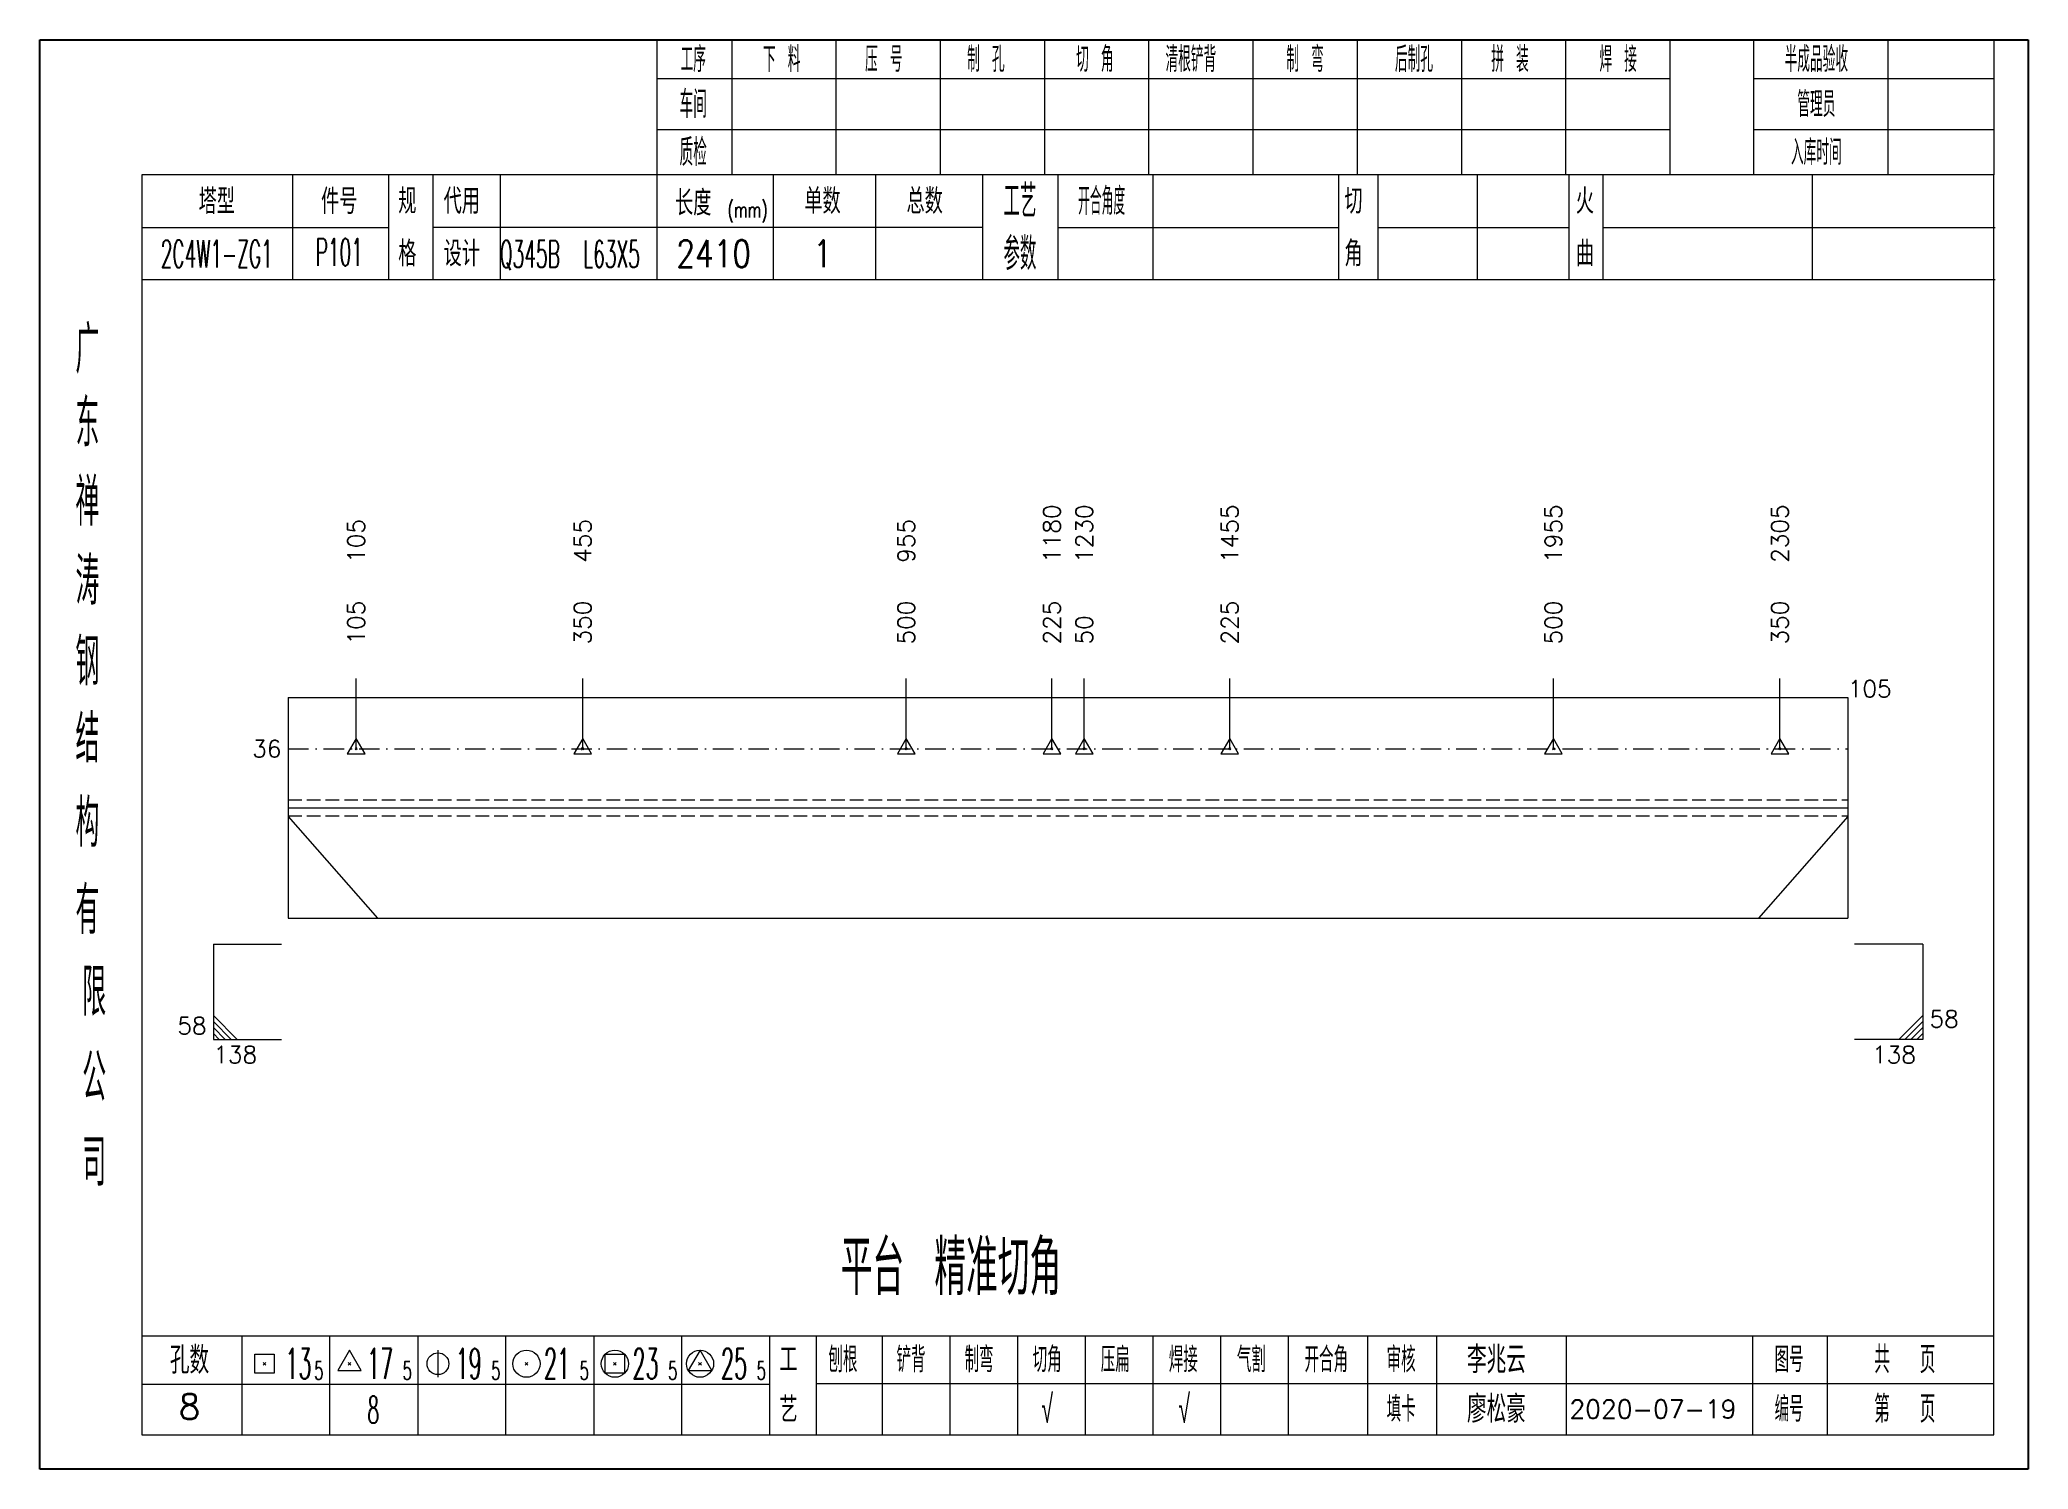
# Model space of a CAD drawing. Extents: x 154981 to 165753, y -86801 to -82885.
# Drawn here: x 156390.1 to 156682.2, y -85176.6 to -84966.7 of the extents above; entities that cross this region are included whole.
import ezdxf
from ezdxf.enums import TextEntityAlignment as Align

# ---------------------------------------------------------------- set-up
doc = ezdxf.new("R2010")
doc.units = 0
doc.header["$MEASUREMENT"] = 0
doc.linetypes.add('一点画线', pattern=[5.2, 3, -1, 0.2, -1])
doc.linetypes.add('虚线', pattern=[2.75, 2, -0.75])
doc.layers.get('0').update_dxf_attribs({"linetype": 'CONTINUOUS', "lineweight": 25})
for name, color, linetype, lineweight in [('1', 7, 'CONTINUOUS', 25), ('4', 7, 'CONTINUOUS', 25), ('5', 7, 'CONTINUOUS', 25)]:
    doc.layers.add(name, color=color, linetype=linetype, lineweight=lineweight)
doc.styles.get("Standard").update_dxf_attribs({"font": 'simplex.shx', "width": 0.7, "height": 3, "bigfont": 'gbhzfs.shx'})

msp = doc.modelspace()

# ---------------------------------------------------------------- texts
at = {"color": 7, "linetype": 'Continuous', "lineweight": 13}
for s, p in [('1180', (156538.8048, -85043.49383)), ('1230', (156543.55853, -85043.49383)), ('1455', (156564.95034, -85043.49383)), ('1955', (156612.48768, -85043.49383)), ('2305', (156645.76382, -85043.49383)), ('105', (156436.59951, -85043.49383)), ('455', (156469.87565, -85043.49383)), ('955', (156517.41299, -85043.49383))]:
    msp.add_text(s, height=2.5, rotation=90, dxfattribs=at).set_placement(p, align=Align.MIDDLE_LEFT)
at = {"color": 4, "linetype": 'Continuous', "lineweight": 9}
for s, p in [('105', (156436.59951, -85055.49383)), ('350', (156469.87565, -85055.49383)), ('500', (156517.41299, -85055.49383)), ('225', (156538.8048, -85055.49383)), ('225', (156564.95034, -85055.49383)), ('500', (156612.48768, -85055.49383)), ('350', (156645.76382, -85055.49383)), ('50', (156543.55853, -85055.49383))]:
    msp.add_text(s, height=2.5, rotation=90, dxfattribs=at).set_placement(p, align=Align.MIDDLE_LEFT)
at = {"color": 7, "linetype": 'Continuous', "lineweight": 13}
msp.add_text('105', height=2.5, dxfattribs=at).set_placement((156655.74666, -85061.99383), align=Align.MIDDLE_LEFT)
msp.add_text('36', height=2.5, dxfattribs=at).set_placement((156425.61666, -85070.80336), align=Align.MIDDLE_RIGHT)
msp.add_text('58', height=2.5, dxfattribs=at).set_placement((156414.61666, -85113.49383), align=Align.BOTTOM_RIGHT)
msp.add_text('58', height=2.5, dxfattribs=at).set_placement((156667.74666, -85112.49383), align=Align.BOTTOM_LEFT)
msp.add_text('138', height=2.5, dxfattribs=at).set_placement((156415.61666, -85114.49383), align=Align.TOP_LEFT)
msp.add_text('138', height=2.5, dxfattribs=at).set_placement((156665.74666, -85114.49383), align=Align.TOP_RIGHT)
at = {"layer": '4', "color": 1, "linetype": 'Continuous', "lineweight": 25}
for s, height, width, p in [('工序', 3.7, 0.7, (156486.11666, -84969.53733)), ('下 料', 3.7, 0.7, (156499.11666, -84969.53733)), ('压 号', 3.7, 0.7, (156514.11666, -84969.53733)), ('制 孔', 3.7, 0.7, (156529.11666, -84969.53733)), ('切 角', 3.7, 0.7, (156545.11666, -84969.53733)), ('清根铲背 ', 3.7, 0.7, (156560.11666, -84969.53733)), (' 制 弯', 3.7, 0.7, (156575.11666, -84969.53733)), (' 后制孔', 3.7, 0.7, (156591.11666, -84969.53733)), ('拼 装', 3.7, 0.7, (156606.11666, -84969.53733)), (' 焊 接', 3.7, 0.7, (156621.11666, -84969.53733)), ('半成品验收', 3.7, 0.7, (156651.11666, -84969.53733)), ('车间', 4, 0.7, (156486.11666, -84976.13733)), ('管理员', 3.7, 0.7, (156651.11666, -84976.13733)), ('质检', 4, 0.7, (156486.11666, -84983.19733)), ('入库时间', 3.7, 0.7, (156651.11666, -84983.19733)), ('工艺', 4.8, 0.7, (156534.11666, -84990.37733)), ('开合角度', 4, 0.6, (156546.11666, -84990.37733)), ('(mm)', 2.24, 0.7, (156494.11666, -84991.63733)), ('参数', 4.8, 0.7, (156534.11666, -84998.08733)), ('2C4W1-ZG1', 4, 0.5, (156416.11666, -84998.11733)), ('P101', 4, 0.5, (156434.11666, -84997.86733)), ('Q345B', 4, 0.5, (156462.11666, -84998.13733)), ('L63X5', 4, 0.5, (156474.11666, -84998.13733)), ('2410', 4, 0.8, (156489.11666, -84998.08733)), ('1', 4, 0.8, (156505.11666, -84998.08733)), ('广', 6.96, 0.7, (156397.11666, -85012.16733)), ('东', 6.96, 0.7, (156397.11666, -85022.95733)), ('禅', 6.96, 0.7, (156397.11666, -85034.54733)), ('涛', 6.96, 0.7, (156397.11666, -85046.14733)), ('钢', 6.96, 0.7, (156397.11666, -85058.03733)), ('结', 6.96, 0.7, (156397.11666, -85069.34733)), ('构', 6.96, 0.7, (156397.11666, -85081.72733)), ('有', 6.96, 0.7, (156397.11666, -85094.53733)), ('限', 6.96, 0.7, (156398.11666, -85106.53733)), ('公', 6.96, 0.7, (156398.11666, -85119.07733)), ('司', 6.96, 0.7, (156398.11666, -85131.55733)), ('刨根', 3.7, 0.8, (156508.11666, -85160.53733)), ('铲背', 3.7, 0.8, (156518.11666, -85160.53733)), ('制弯', 3.7, 0.8, (156528.11666, -85160.53733)), ('切角', 3.7, 0.8, (156538.11666, -85160.53733)), ('压扁', 3.7, 0.8, (156548.11666, -85160.53733)), ('焊接', 3.7, 0.8, (156558.11666, -85160.53733)), ('气割', 3.7, 0.8, (156568.11666, -85160.53733)), ('开合角', 3.7, 0.8, (156579.11666, -85160.53733)), ('审核', 3.7, 0.8, (156590.11666, -85160.53733)), ('图号', 3.7, 0.8, (156647.11666, -85160.53733)), ('共  页', 4, 0.8, (156664.11666, -85160.53733)), ('13', 4.47, 0.5, (156428.11666, -85161.13733)), ('5', 2.68, 0.6, (156431.11666, -85162.13733)), ('17', 4.47, 0.5, (156440.11666, -85161.13733)), ('5', 2.68, 0.6, (156444.11666, -85162.13733)), ('19', 4.47, 0.5, (156453.11666, -85161.13733)), ('5', 2.68, 0.6, (156457.11666, -85162.13733)), ('21', 4.47, 0.5, (156466.11666, -85161.13733)), ('5', 2.68, 0.6, (156470.11666, -85162.13733)), ('23', 4.47, 0.5, (156479.11666, -85161.13733)), ('5', 2.68, 0.6, (156483.11666, -85162.13733)), ('25', 4.47, 0.5, (156492.11666, -85161.13733)), ('5', 2.68, 0.6, (156496.11666, -85162.13733)), ('8', 4, 0.5, (156439.11666, -85167.88733)), ('√', 4, 0.6, (156538.11666, -85167.80733)), ('√', 4, 0.6, (156558.24953, -85167.80733)), ('填卡', 3.7, 0.8, (156590.11666, -85167.80733)), ('编号', 3.7, 0.8, (156647.11666, -85167.80733)), ('第  页', 4, 0.8, (156664.11666, -85167.80733))]:
    msp.add_text(s, height=height, dxfattribs=dict(at, width=width)).set_placement(p, align=Align.MIDDLE_CENTER)
for s, height, p in [('塔型', 3.7, (156416.11666, -84990.40733)), ('件号', 3.7, (156434.11666, -84990.40733)), ('规', 3.7, (156444.11666, -84990.37733)), ('代用', 3.7, (156452.11666, -84990.37733)), ('长度', 3.7, (156486.11666, -84990.63733)), ('单数', 3.7, (156505.11666, -84990.37733)), ('总数', 3.7, (156520.11666, -84990.37733)), ('切', 3.7, (156583.11666, -84990.37733)), ('火', 3.7, (156617.11666, -84990.37733)), ('格', 3.7, (156444.11666, -84998.08733)), ('设计', 3.7, (156452.11666, -84998.08733)), ('角', 3.7, (156583.11666, -84998.08733)), ('曲', 3.7, (156617.11666, -84998.08733)), ('孔数', 4, (156412.11666, -85160.61733)), ('工', 3.7, (156500.11666, -85160.53733)), ('李兆云', 4, (156604.11666, -85160.53733)), ('8', 3.7, (156412.11666, -85167.44733)), ('艺', 3.7, (156500.11666, -85167.88733)), ('廖松豪', 4, (156604.11666, -85167.80733)), ('2020-07-19', 2.7, (156627.11666, -85167.80733))]:
    msp.add_text(s, height=height, dxfattribs=at).set_placement(p, align=Align.MIDDLE_CENTER)
at = {"layer": '5', "color": 2, "linetype": 'Continuous', "lineweight": 18, "width": 0.8}
msp.add_text('平台 精准切角', height=8.083152, dxfattribs=at).set_placement((156523.983, -85142.98123), align=Align.TOP_CENTER)

# ---------------------------------------------------------------- blocks, each defined once
blk = doc.blocks.new('孔17.5')
at = {"layer": '5', "color": 7, "linetype": 'Continuous', "lineweight": 13}
for p, q in [((0, 1), (-0.866, -0.5)), ((-0.1, -0.1), (0.1, 0.1)), ((0.1, -0.1), (-0.1, 0.1)), ((0.866, -0.5), (0, 1)), ((-0.866, -0.5), (0.866, -0.5))]:
    blk.add_line(p, q, dxfattribs=at)
blk = doc.blocks.new('CTJGK')
at = {"color": 6, "linetype": 'Continuous'}
for p, q in [((0, 209.97), (292.13, 209.97)), ((0, 0), (0, 209.97)), ((292.13, 209.97), (292.13, 0)), ((292.13, 0), (0, 0))]:
    blk.add_line(p, q, dxfattribs=at)

# ---------------------------------------------------------------- linework, layer by layer
at = {"color": 7, "linetype": 'Continuous', "lineweight": 13}
for p, q in [((156436.59951, -85070.80336), (156436.59951, -85060.49383)), ((156469.87565, -85070.80336), (156469.87565, -85060.49383)), ((156517.41299, -85070.80336), (156517.41299, -85060.49383)), ((156538.8048, -85070.80336), (156538.8048, -85060.49383)), ((156543.55853, -85070.80336), (156543.55853, -85060.49383)), ((156564.95034, -85070.80336), (156564.95034, -85060.49383)), ((156612.48768, -85070.80336), (156612.48768, -85060.49383)), ((156645.76382, -85070.80336), (156645.76382, -85060.49383)), ((156426.61666, -85080.77879), (156439.73697, -85095.68431)), ((156655.74666, -85080.77879), (156642.62636, -85095.68431)), ((156415.61666, -85099.49383), (156425.61666, -85099.49383)), ((156415.61666, -85099.49383), (156415.61666, -85113.49383)), ((156666.74666, -85099.49383), (156656.74666, -85099.49383)), ((156666.74666, -85099.49383), (156666.74666, -85113.49383)), ((156419.11666, -85113.49383), (156415.61666, -85109.99383)), ((156418.24166, -85113.49383), (156415.61666, -85110.86883)), ((156417.36666, -85113.49383), (156415.61666, -85111.74383)), ((156663.24666, -85113.49383), (156666.74666, -85109.99383)), ((156664.12166, -85113.49383), (156666.74666, -85110.86883)), ((156664.99666, -85113.49383), (156666.74666, -85111.74383)), ((156416.49166, -85113.49383), (156415.61666, -85112.61883)), ((156415.61666, -85113.49383), (156425.61666, -85113.49383)), ((156666.74666, -85113.49383), (156656.74666, -85113.49383)), ((156665.87166, -85113.49383), (156666.74666, -85112.61883))]:
    msp.add_line(p, q, dxfattribs=at)
at = {"color": 7, "linetype": 'Continuous', "lineweight": 18}
for p, q in [((156426.61666, -85063.30336), (156426.61666, -85095.68431)), ((156426.61666, -85063.30336), (156655.74666, -85063.30336)), ((156655.74666, -85063.30336), (156655.74666, -85095.68431)), ((156426.61666, -85079.49383), (156655.74666, -85079.49383))]:
    msp.add_line(p, q, dxfattribs=at)
at = {"color": 1, "linetype": '一点画线', "lineweight": 13}
msp.add_line((156426.61666, -85070.80336), (156655.74666, -85070.80336), dxfattribs=at)
at = {"color": 6, "linetype": '虚线', "lineweight": 18}
for p, q in [((156426.61666, -85078.30336), (156655.74666, -85078.30336)), ((156426.61666, -85080.68431), (156655.74666, -85080.68431))]:
    msp.add_line(p, q, dxfattribs=at)
at = {"layer": '1', "color": 7, "linetype": 'Continuous', "lineweight": 18}
msp.add_line((156426.61666, -85095.68431), (156655.74666, -85095.68431), dxfattribs=at)
at = {"layer": '4', "color": 1, "linetype": 'Continuous', "lineweight": 18}
for p, q in [((156390.11666, -84966.66733), (156390.11666, -85176.63733)), ((156682.24666, -84966.66733), (156390.11666, -84966.66733)), ((156480.74666, -84966.66733), (156480.74666, -84986.50733)), ((156491.77666, -84966.66733), (156491.77666, -84986.52733)), ((156507.08666, -84966.66733), (156507.08666, -84986.52733)), ((156522.40666, -84966.66733), (156522.40666, -84986.52733)), ((156537.71666, -84966.66733), (156537.71666, -84986.52733)), ((156553.02666, -84966.66733), (156553.02666, -84986.52733)), ((156568.33666, -84966.66733), (156568.33666, -84986.52733)), ((156583.65666, -84966.66733), (156583.65666, -84986.52733)), ((156598.96666, -84966.66733), (156598.96666, -84986.52733)), ((156614.27666, -84966.66733), (156614.27666, -84986.52733)), ((156629.58666, -84966.66733), (156629.58666, -84986.50733)), ((156629.58666, -84966.66733), (156629.58666, -84986.52733)), ((156641.86666, -84966.66733), (156641.86666, -84986.52733)), ((156661.61666, -84966.66733), (156661.61666, -84986.52733)), ((156677.19666, -84966.66733), (156677.19666, -84986.52733)), ((156682.24666, -84996.46733), (156682.24666, -84966.66733)), ((156629.58666, -84972.39733), (156480.74666, -84972.39733)), ((156677.19666, -84972.39733), (156641.86666, -84972.39733)), ((156629.58666, -84979.87733), (156480.74666, -84979.87733)), ((156677.19666, -84979.87733), (156641.86666, -84979.87733)), ((156405.12666, -84986.52733), (156405.12666, -85171.58733)), ((156677.19666, -84986.52733), (156405.12666, -84986.52733)), ((156427.24666, -84986.51733), (156427.24666, -85001.93733)), ((156441.39666, -85001.93733), (156441.39666, -84986.52733)), ((156447.89666, -85001.93733), (156447.89666, -84986.52733)), ((156457.76666, -84986.52733), (156457.76666, -85001.93733)), ((156480.74666, -84986.50733), (156480.74666, -85001.93733)), ((156497.86666, -84986.52733), (156497.86666, -85001.93733)), ((156512.91666, -84986.52733), (156512.91666, -85001.93733)), ((156528.61666, -84986.52733), (156528.61666, -85001.93733)), ((156539.67666, -84986.52733), (156539.67666, -85001.93733)), ((156553.62666, -84986.52733), (156553.62666, -85001.93733)), ((156580.92666, -84986.52733), (156580.92666, -85001.93733)), ((156586.68666, -84986.52733), (156586.68666, -85001.93733)), ((156601.30666, -84986.52733), (156601.30666, -85001.93733)), ((156614.76666, -84986.52733), (156614.76666, -85001.93733)), ((156619.75666, -84986.52733), (156619.75666, -85001.93733)), ((156650.49666, -84986.52733), (156650.49666, -85001.93733)), ((156677.19666, -85171.58733), (156677.19666, -84986.52733)), ((156441.39666, -84994.28733), (156405.12666, -84994.28733)), ((156528.61666, -84994.23733), (156447.89666, -84994.23733)), ((156539.67666, -84994.23733), (156580.92666, -84994.23733)), ((156586.68666, -84994.23733), (156614.76666, -84994.23733)), ((156619.75666, -84994.23733), (156677.37666, -84994.23733)), ((156682.24666, -85176.63733), (156682.24666, -84996.46733)), ((156677.37666, -85001.93733), (156405.12666, -85001.93733)), ((156405.12666, -85157.05733), (156677.19666, -85157.05733)), ((156419.81666, -85157.05733), (156419.81666, -85171.58733)), ((156432.74666, -85171.58733), (156432.74666, -85157.05733)), ((156445.67666, -85157.05733), (156445.67666, -85171.58733)), ((156458.59666, -85171.58733), (156458.59666, -85157.05733)), ((156471.52666, -85157.05733), (156471.52666, -85171.58733)), ((156484.45666, -85171.58733), (156484.45666, -85157.05733)), ((156497.37666, -85171.58733), (156497.37666, -85157.05733)), ((156504.24666, -85171.58733), (156504.24666, -85157.05733)), ((156513.90666, -85171.58733), (156513.90666, -85157.05733)), ((156523.84666, -85171.58733), (156523.84666, -85157.05733)), ((156533.78666, -85171.58733), (156533.78666, -85157.05733)), ((156543.73666, -85171.58733), (156543.73666, -85157.05733)), ((156553.67666, -85171.58733), (156553.67666, -85157.05733)), ((156563.61666, -85171.58733), (156563.61666, -85157.05733)), ((156573.56666, -85171.58733), (156573.56666, -85157.05733)), ((156585.20666, -85171.58733), (156585.20666, -85157.05733)), ((156595.35666, -85171.58733), (156595.35666, -85157.05733)), ((156614.41666, -85171.58733), (156614.41666, -85157.05733)), ((156641.79666, -85171.58733), (156641.79666, -85157.05733)), ((156652.75666, -85171.58733), (156652.75666, -85157.05733)), ((156497.37666, -85164.18733), (156405.12666, -85164.18733)), ((156504.20666, -85164.02733), (156677.19666, -85164.02733)), ((156405.12666, -85171.58733), (156677.19666, -85171.58733)), ((156390.11666, -85176.63733), (156682.24666, -85176.63733))]:
    msp.add_line(p, q, dxfattribs=at)
at = {"layer": '4', "color": 7, "linetype": 'Continuous', "lineweight": 13}
for p, q in [((156421.70266, -85162.55133), (156421.70266, -85159.72333)), ((156421.70266, -85159.72333), (156424.53066, -85159.72333)), ((156422.91666, -85161.33733), (156423.31666, -85160.93733)), ((156423.31666, -85161.33733), (156422.91666, -85160.93733)), ((156424.53066, -85159.72333), (156424.53066, -85162.55133)), ((156435.61666, -85159.13733), (156433.88466, -85162.13733)), ((156435.41666, -85161.33733), (156435.81666, -85160.93733)), ((156435.81666, -85161.33733), (156435.41666, -85160.93733)), ((156437.34866, -85162.13733), (156435.61666, -85159.13733)), ((156448.61666, -85159.13733), (156448.61666, -85163.13733)), ((156461.41666, -85161.33733), (156461.81666, -85160.93733)), ((156461.81666, -85161.33733), (156461.41666, -85160.93733)), ((156473.20266, -85162.55133), (156473.20266, -85159.72333)), ((156473.20266, -85159.72333), (156476.03066, -85159.72333)), ((156474.41666, -85161.33733), (156474.81666, -85160.93733)), ((156474.81666, -85161.33733), (156474.41666, -85160.93733)), ((156476.03066, -85159.72333), (156476.03066, -85162.55133)), ((156487.11666, -85159.13733), (156485.38466, -85162.13733)), ((156486.91666, -85161.33733), (156487.31666, -85160.93733)), ((156487.31666, -85161.33733), (156486.91666, -85160.93733)), ((156488.84866, -85162.13733), (156487.11666, -85159.13733)), ((156424.53066, -85162.55133), (156421.70266, -85162.55133)), ((156433.88466, -85162.13733), (156437.34866, -85162.13733)), ((156476.03066, -85162.55133), (156473.20266, -85162.55133)), ((156485.38466, -85162.13733), (156488.84866, -85162.13733))]:
    msp.add_line(p, q, dxfattribs=at)
for centre, radius in [((156448.61666, -85161.13733), 1.6), ((156461.61666, -85161.13733), 2), ((156474.61666, -85161.13733), 2), ((156487.11666, -85161.13733), 2)]:
    msp.add_circle(centre, radius, dxfattribs=at)

# ---------------------------------------------------------------- block references
at = {"color": 0, "linetype": 'Continuous'}
msp.add_blockref('CTJGK', (156390.11666, -85176.63733), dxfattribs=at)
at = {"color": 4, "linetype": 'Continuous', "lineweight": 9, "xscale": 1.5, "yscale": 1.5, "zscale": 1.5}
for p in [(156436.59951, -85070.80336), (156469.87565, -85070.80336), (156517.41299, -85070.80336), (156538.8048, -85070.80336), (156543.55853, -85070.80336), (156564.95034, -85070.80336), (156612.48768, -85070.80336), (156645.76382, -85070.80336)]:
    msp.add_blockref('孔17.5', p, dxfattribs=at)

msp.set_redraw_order([(e.dxf.handle, doc.entitydb.next_handle()) for e in msp.query("TEXT MTEXT ATTDEF DIMENSION ARC_DIMENSION")])  # texts and dimensions are drawn at this point

doc.saveas('drawing.dxf')
